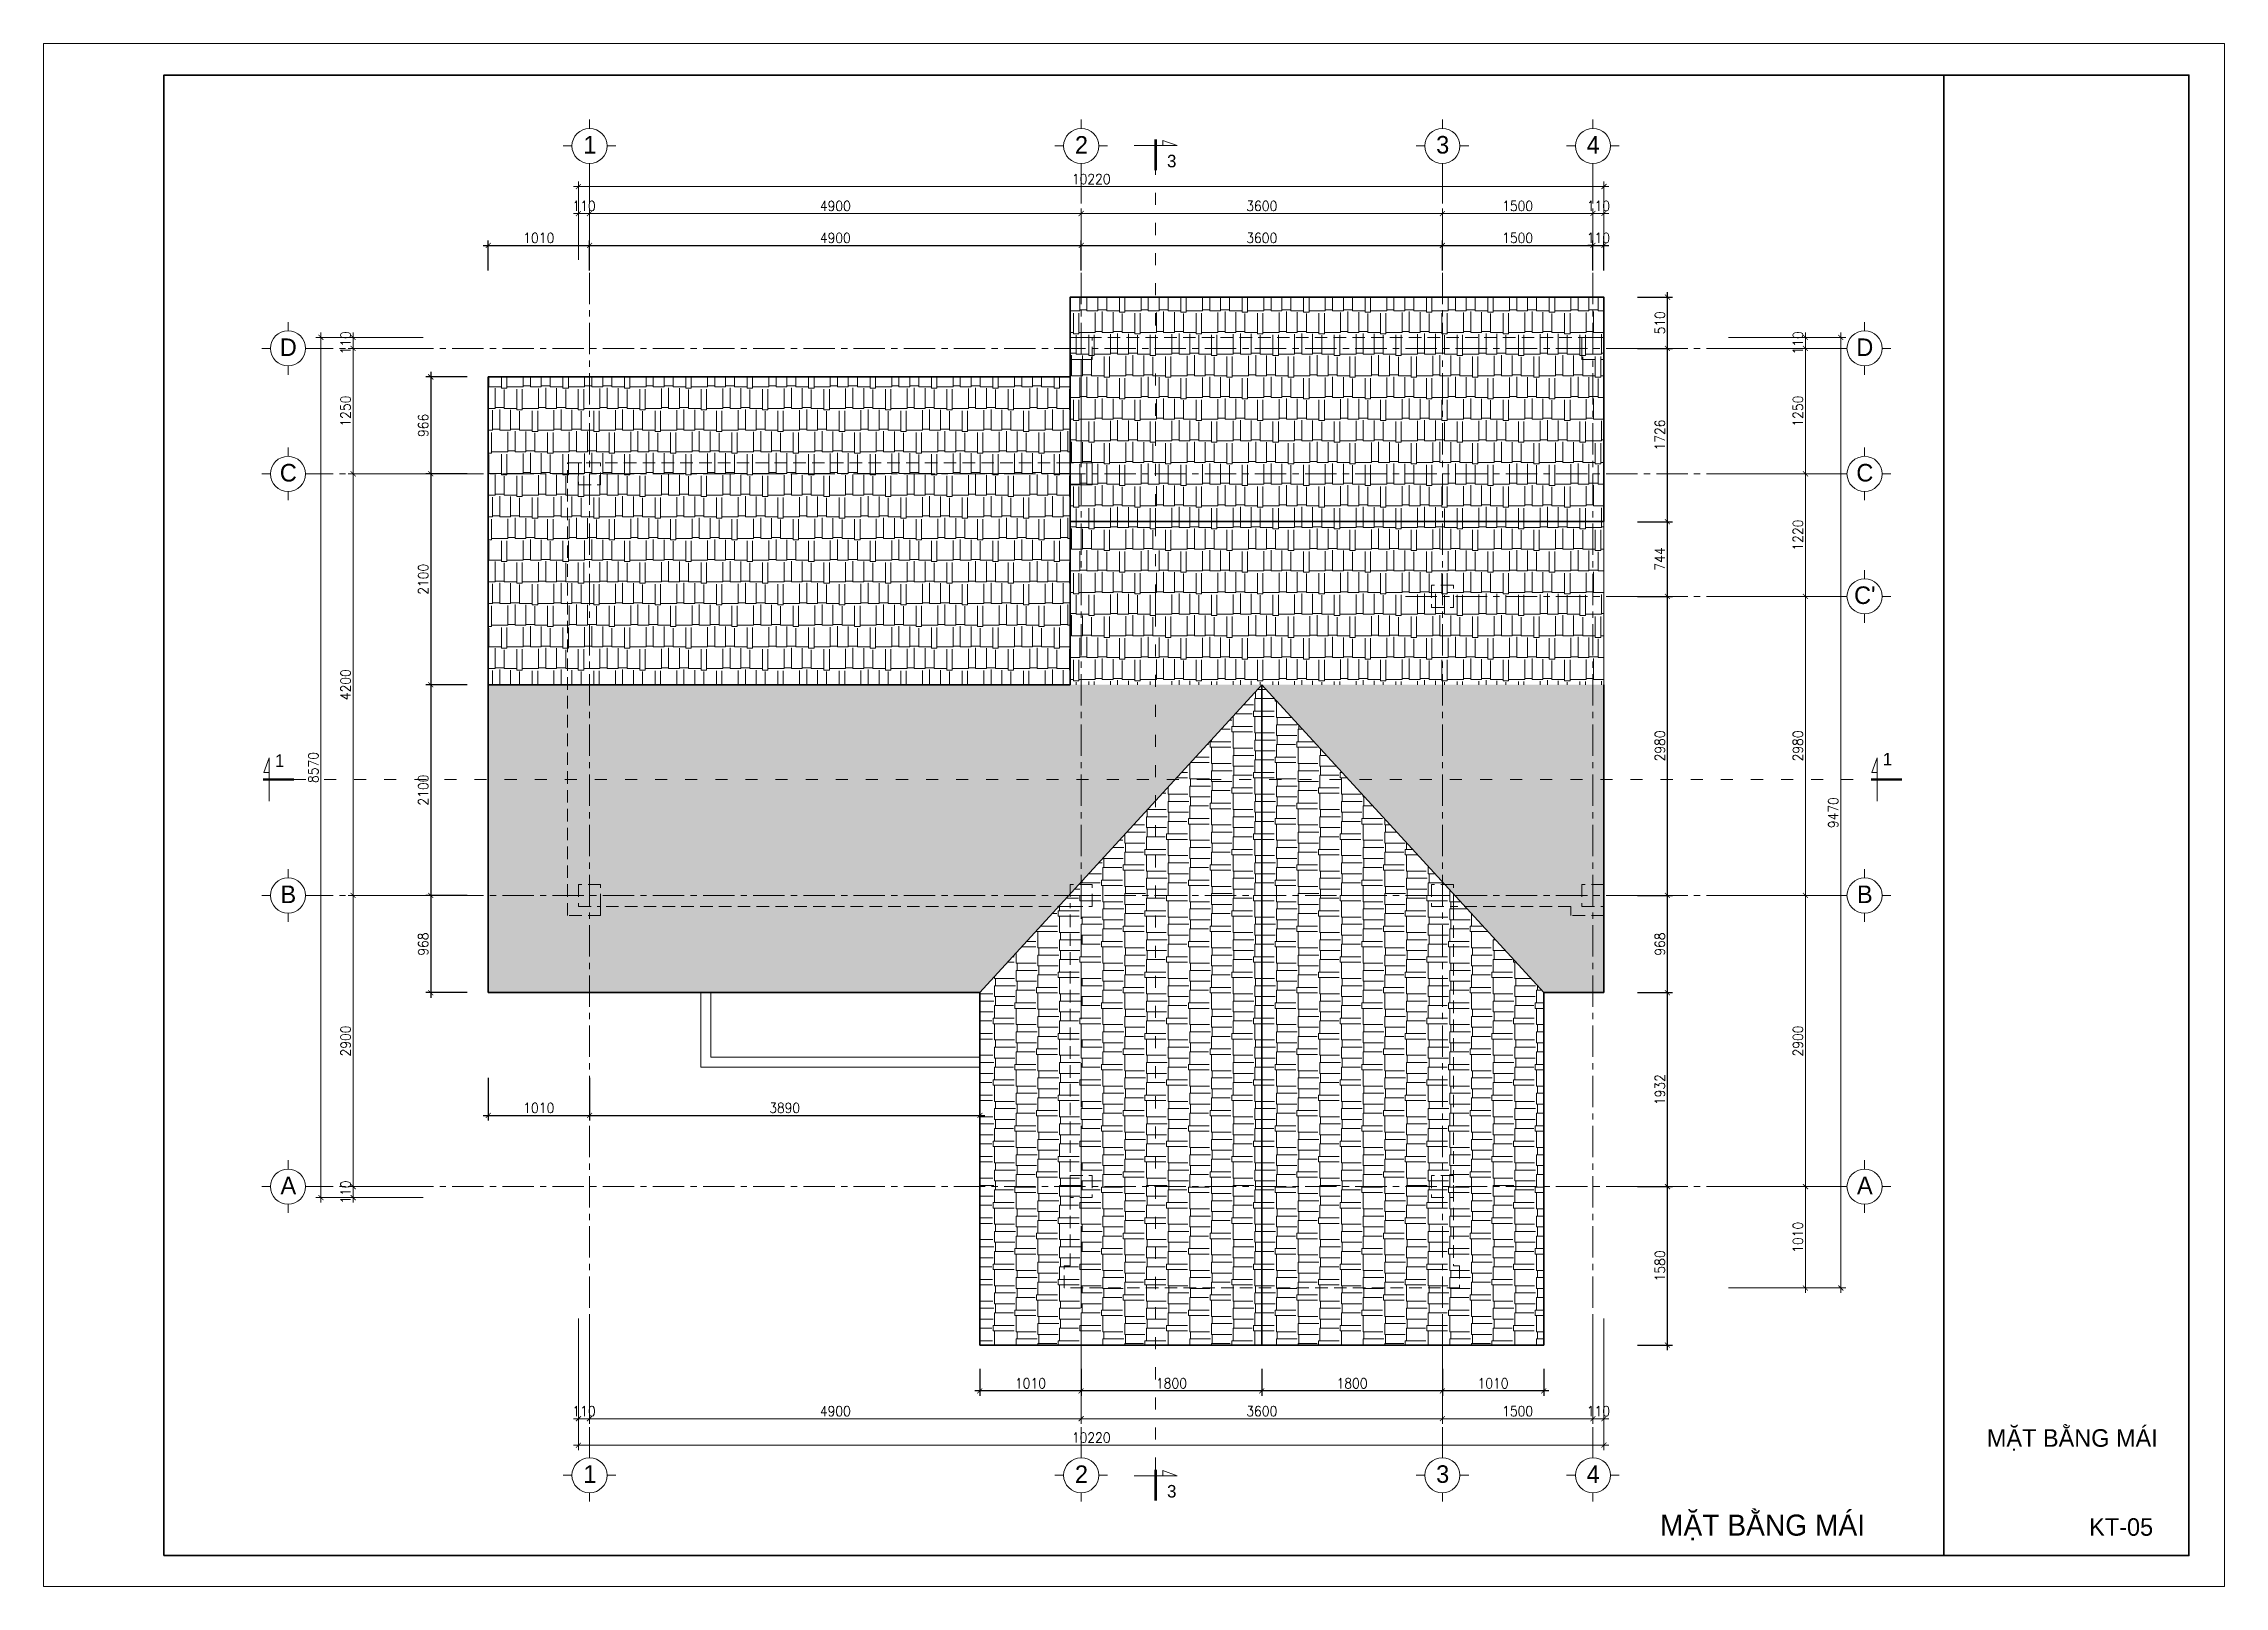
# Model space of a CAD drawing. Header units: millimetres. Extents: x -529782 to -142003, y -492574 to -273331.
# Drawn here: x -204898 to -183165, y -371894 to -356525 of the extents above; entities that cross this region are included whole.
import ezdxf
from ezdxf.enums import TextEntityAlignment as Align

# ---------------------------------------------------------------- set-up
doc = ezdxf.new("R2010")
doc.units = ezdxf.units.MM
doc.header["$LTSCALE"] = 500
doc.header["$MEASUREMENT"] = 0
doc.header["$PDMODE"] = 3
for name, pattern in [('ACAD_ISO03W100', [30, 12, -18]), ('CENTER', [2, 1.25, -0.25, 0.25, -0.25]), ('HIDDEN', [0.375, 0.25, -0.125])]:
    doc.linetypes.add(name, pattern=pattern)
doc.layers.get('0').update_dxf_attribs({"linetype": 'CONTINUOUS', "lineweight": 13})
doc.layers.get('Defpoints').update_dxf_attribs({"color": 255, "linetype": 'CONTINUOUS', "lineweight": 13})
for name, color, linetype, lineweight in [('1.cat 30', 30, 'CONTINUOUS', 35), ('2.thay 145', 145, 'CONTINUOUS', 18), ('3.manh 08', 8, 'CONTINUOUS', 9), ('4.dim 08', 8, 'CONTINUOUS', 13), ('7.tim 67', 67, 'CENTER', 9), ('9.text \xad white', 7, 'CONTINUOUS', 15), ('CA.khuat 75', 75, 'HIDDEN', 18), ('CA.manh 08', 8, 'CONTINUOUS', 9), ('CA.thay 145', 145, 'CONTINUOUS', 18)]:
    doc.layers.add(name, color=color, linetype=linetype, lineweight=lineweight)
doc.styles.add('CA.JSC1', font='')
doc.styles.get("Standard").update_dxf_attribs({"font": 'txt.shx', "width": 0.9})
doc.styles.add('VnAvantH', font='')
doc.styles.get('CA.JSC1').set_extended_font_data('.VnAvantH')
doc.styles.get('VnAvantH').set_extended_font_data('.VnAvantH')
doc.dimstyles.new('CA 50', dxfattribs={"dimscale": 0, "dimtxt": 100, "dimasz": 50, "dimexe": 50, "dimexo": 0, "dimgap": 25, "dimtad": 1, "dimdec": 0, "dimzin": 0, "dimdsep": 46, "dimtxsty": 'Standard', "dimblk": 'ARCHTICK', "dimcen": 0.09, "dimdle": 50, "dimclrd": 256, "dimclre": 256, "dimclrt": 7, "dimadec": 0, "dimazin": 0, "dimtfac": 1, "dimtdec": 0, "dimtix": 1, "dimtmove": 2, "dimatfit": 3, "dimldrblk": 'DOT', "dimfxl": 1, "dimtolj": 1, "dimtzin": 0, "dimarcsym": 0})
pattern_1 = [(270, (119723.36, -646359.5), (216, -459), [108, -90, 126, -54, 162, -72]), (270, (119732.36, -646467.5), (216, -459), [90, -342, 72, -108]), (270, (119709.86, -646683.5), (216, -459), [54, -558]), (360, (119723.36, -646359.5), (216, 153), [207, -657]), (360, (119723.36, -646467.5), (216, 153), [202.5, -661.5]), (360, (119723.36, -646557.5), (216, 153), [189, -675]), (360, (119709.86, -646683.5), (216, 153), [207, -657]), (360, (119709.86, -646737.5), (216, 153), [207, -657]), (360, (119723.36, -646899.5), (216, 153), [198, -666])]
pattern_2 = [(360, (107061.86, -633722), (459, 216), [108, -90, 126, -54, 162, -72]), (360, (107169.86, -633713), (459, 216), [90, -342, 72, -108]), (360, (107385.86, -633735.5), (459, 216), [54, -558]), (90, (107061.86, -633722), (-153, 216), [207, -657]), (90, (107169.86, -633722), (-153, 216), [202.5, -661.5]), (90, (107259.86, -633722), (-153, 216), [189, -675]), (90, (107385.86, -633735.5), (-153, 216), [207, -657]), (90, (107439.86, -633735.5), (-153, 216), [207, -657]), (90, (107601.86, -633722), (-153, 216), [198, -666])]

msp = doc.modelspace()

# ---------------------------------------------------------------- texts
at = {"layer": '9.text \xad white'}
for s, height, style, p in [('3', 125, 'VnAvantH', (-193702, -357756.9)), ('1', 125, 'VnAvantH', (-186568.2, -363714.9)), ('1', 125, 'VnAvantH', (-202592.7, -363729.7)), ('mÆt b»ng m¸i', 175, 'CA.JSC1', (-185531.9, -370503)), ('3', 125, 'VnAvantH', (-193702, -371008.5)), ('mÆt b»ng m¸i', 210, 'CA.JSC1', (-188789.3, -371388.4))]:
    msp.add_text(s, height=height, dxfattribs=dict(at, style=style)).set_placement(p)
at = {"layer": '9.text \xad white', "style": 'CA.JSC1'}
msp.add_text('kt-05', height=175, dxfattribs=at).set_placement((-184193.5, -371389.5), align=Align.CENTER)

# ---------------------------------------------------------------- blocks, each defined once
blk = doc.blocks.new('khung co loan')
at = {"layer": '1.cat 30'}
blk.add_lwpolyline([(1158, -14553), (1158, -303), (20658, -303), (20658, -14553)], close=True, dxfattribs=at)
blk.add_lwpolyline([(18298, -303), (18298, -14553)], dxfattribs=at)
at = {"layer": '3.manh 08'}
blk.add_lwpolyline([(0, -14850), (21000, -14850), (21000, 0), (0, 0)], close=True, dxfattribs=at)
blk = doc.blocks.new('A$C41BA5761')
at = {"layer": '2.thay 145'}
blk.add_lwpolyline([(840, 525, -3898660.642288), (840, 525, 0.000001), (840, 525, 0.000001)], format="xyb", dxfattribs=at)
at = {"layer": '3.manh 08'}
for p, q in [((525, 1050), (525, 875)), ((175, 525), (0, 525)), ((875, 525), (1050, 525)), ((525, 0), (525, 175))]:
    blk.add_line(p, q, dxfattribs=at)
blk.add_arc((525, 525), 350, 360, 359.9999, dxfattribs=at)
blk = doc.blocks.new('_ArchTick')
at = {"color": 1, "linetype": 'ByBlock', "const_width": 0.15}
blk.add_lwpolyline([(-0.5, -0.5), (0.5, 0.5)], dxfattribs=at)
blk = doc.blocks.new('*D628')
at = {"layer": '7.tim 67', "linetype": 'Continuous', "lineweight": -2, "transparency": 16777216}
for p, q in [((0, 2484), (-50, 2484)), ((0, 2022.5), (0, 2534)), ((0, 2484), (110, 2484)), ((110, 2022.5), (110, 2534)), ((110, 2484), (160, 2484))]:
    blk.add_line(p, q, dxfattribs=at)
at = {"layer": 'Defpoints', "color": 0, "linetype": 'Continuous', "transparency": 16777216}
for p in [(110, 2484), (0, 2022.5), (110, 2022.5)]:
    blk.add_point(p, dxfattribs=at)
at = {"layer": '7.tim 67', "linetype": 'Continuous', "lineweight": -2, "transparency": 16777216, "xscale": 50, "yscale": 50, "zscale": 50}
blk.add_blockref('_ArchTick', (0, 2484), dxfattribs=at)
at = {"layer": '7.tim 67', "linetype": 'Continuous', "lineweight": -2, "transparency": 16777216, "xscale": 50, "yscale": 50, "zscale": 50, "rotation": 180}
blk.add_blockref('_ArchTick', (110, 2484), dxfattribs=at)
at = {"layer": '7.tim 67', "color": 7, "linetype": 'Continuous', "transparency": 16777216, "insert": (55, 2559), "char_height": 100, "attachment_point": 5}
blk.add_mtext('\\A1;110', dxfattribs=at)
blk = doc.blocks.new('_DOT')
at = {"color": 1, "linetype": 'ByBlock'}
blk.add_line((-0.5, 0), (-1, 0), dxfattribs=at)
at = {"color": 1, "linetype": 'ByBlock', "const_width": 0.5}
blk.add_lwpolyline([(-0.25, 0, 1), (0.25, 0, 1)], format="xyb", close=True, dxfattribs=at)
blk = doc.blocks.new('*D629')
at = {"layer": '7.tim 67', "linetype": 'Continuous', "lineweight": -2, "transparency": 16777216}
for p, q in [((60, 2484), (5060, 2484)), ((110, 2022.5), (110, 2534)), ((5010, 2022.5), (5010, 2534))]:
    blk.add_line(p, q, dxfattribs=at)
at = {"layer": 'Defpoints', "color": 0, "linetype": 'Continuous', "transparency": 16777216}
for p in [(5010, 2484), (110, 2022.5), (5010, 2022.5)]:
    blk.add_point(p, dxfattribs=at)
at = {"layer": '7.tim 67', "linetype": 'Continuous', "lineweight": -2, "transparency": 16777216, "xscale": 50, "yscale": 50, "zscale": 50, "rotation": 180}
blk.add_blockref('_ArchTick', (110, 2484), dxfattribs=at)
at = {"layer": '7.tim 67', "linetype": 'Continuous', "lineweight": -2, "transparency": 16777216, "xscale": 50, "yscale": 50, "zscale": 50}
blk.add_blockref('_ArchTick', (5010, 2484), dxfattribs=at)
at = {"layer": '7.tim 67', "color": 7, "linetype": 'Continuous', "transparency": 16777216, "insert": (2560, 2559), "char_height": 100, "attachment_point": 5}
blk.add_mtext('\\A1;4900', dxfattribs=at)
blk = doc.blocks.new('*D630')
at = {"layer": '7.tim 67', "linetype": 'Continuous', "lineweight": -2, "transparency": 16777216}
for p, q in [((4960, 2484), (8660, 2484)), ((5010, 2022.5), (5010, 2534)), ((8610, 2022.5), (8610, 2534))]:
    blk.add_line(p, q, dxfattribs=at)
at = {"layer": 'Defpoints', "color": 0, "linetype": 'Continuous', "transparency": 16777216}
for p in [(8610, 2484), (5010, 2022.5), (8610, 2022.5)]:
    blk.add_point(p, dxfattribs=at)
at = {"layer": '7.tim 67', "linetype": 'Continuous', "lineweight": -2, "transparency": 16777216, "xscale": 50, "yscale": 50, "zscale": 50, "rotation": 180}
blk.add_blockref('_ArchTick', (5010, 2484), dxfattribs=at)
at = {"layer": '7.tim 67', "linetype": 'Continuous', "lineweight": -2, "transparency": 16777216, "xscale": 50, "yscale": 50, "zscale": 50}
blk.add_blockref('_ArchTick', (8610, 2484), dxfattribs=at)
at = {"layer": '7.tim 67', "color": 7, "linetype": 'Continuous', "transparency": 16777216, "insert": (6810, 2559), "char_height": 100, "attachment_point": 5}
blk.add_mtext('\\A1;3600', dxfattribs=at)
blk = doc.blocks.new('*D631')
at = {"layer": '7.tim 67', "linetype": 'Continuous', "lineweight": -2, "transparency": 16777216}
for p, q in [((8560, 2484), (10160, 2484)), ((8610, 2022.5), (8610, 2534)), ((10110, 2022.5), (10110, 2534))]:
    blk.add_line(p, q, dxfattribs=at)
at = {"layer": 'Defpoints', "color": 0, "linetype": 'Continuous', "transparency": 16777216}
for p in [(10110, 2484), (8610, 2022.5), (10110, 2022.5)]:
    blk.add_point(p, dxfattribs=at)
at = {"layer": '7.tim 67', "linetype": 'Continuous', "lineweight": -2, "transparency": 16777216, "xscale": 50, "yscale": 50, "zscale": 50, "rotation": 180}
blk.add_blockref('_ArchTick', (8610, 2484), dxfattribs=at)
at = {"layer": '7.tim 67', "linetype": 'Continuous', "lineweight": -2, "transparency": 16777216, "xscale": 50, "yscale": 50, "zscale": 50}
blk.add_blockref('_ArchTick', (10110, 2484), dxfattribs=at)
at = {"layer": '7.tim 67', "color": 7, "linetype": 'Continuous', "transparency": 16777216, "insert": (9360, 2559), "char_height": 100, "attachment_point": 5}
blk.add_mtext('\\A1;1500', dxfattribs=at)
blk = doc.blocks.new('*D632')
at = {"layer": '7.tim 67', "linetype": 'Continuous', "lineweight": -2, "transparency": 16777216}
for p, q in [((10110, 2484), (10060, 2484)), ((10110, 2022.5), (10110, 2534)), ((10110, 2484), (10220, 2484)), ((10220, 2022.5), (10220, 2534)), ((10220, 2484), (10270, 2484))]:
    blk.add_line(p, q, dxfattribs=at)
at = {"layer": 'Defpoints', "color": 0, "linetype": 'Continuous', "transparency": 16777216}
for p in [(10220, 2484), (10110, 2022.5), (10220, 2022.5)]:
    blk.add_point(p, dxfattribs=at)
at = {"layer": '7.tim 67', "linetype": 'Continuous', "lineweight": -2, "transparency": 16777216, "xscale": 50, "yscale": 50, "zscale": 50}
blk.add_blockref('_ArchTick', (10110, 2484), dxfattribs=at)
at = {"layer": '7.tim 67', "linetype": 'Continuous', "lineweight": -2, "transparency": 16777216, "xscale": 50, "yscale": 50, "zscale": 50, "rotation": 180}
blk.add_blockref('_ArchTick', (10220, 2484), dxfattribs=at)
at = {"layer": '7.tim 67', "color": 7, "linetype": 'Continuous', "transparency": 16777216, "insert": (10165, 2559), "char_height": 100, "attachment_point": 5}
blk.add_mtext('\\A1;110', dxfattribs=at)
blk = doc.blocks.new('*D633')
at = {"layer": '7.tim 67', "linetype": 'Continuous', "lineweight": -2, "transparency": 16777216}
for p, q in [((-50, 2752.5), (10270, 2752.5)), ((0, 2022.5), (0, 2802.5)), ((10220, 2022.5), (10220, 2802.5))]:
    blk.add_line(p, q, dxfattribs=at)
at = {"layer": 'Defpoints', "color": 0, "linetype": 'Continuous', "transparency": 16777216}
for p in [(10220, 2752.5), (0, 2022.5), (10220, 2022.5)]:
    blk.add_point(p, dxfattribs=at)
at = {"layer": '7.tim 67', "linetype": 'Continuous', "lineweight": -2, "transparency": 16777216, "xscale": 50, "yscale": 50, "zscale": 50, "rotation": 180}
blk.add_blockref('_ArchTick', (0, 2752.5), dxfattribs=at)
at = {"layer": '7.tim 67', "linetype": 'Continuous', "lineweight": -2, "transparency": 16777216, "xscale": 50, "yscale": 50, "zscale": 50}
blk.add_blockref('_ArchTick', (10220, 2752.5), dxfattribs=at)
at = {"layer": '7.tim 67', "color": 7, "linetype": 'Continuous', "transparency": 16777216, "insert": (5110, 2827.5), "char_height": 100, "attachment_point": 5}
blk.add_mtext('\\A1;10220', dxfattribs=at)
blk = doc.blocks.new('*D634')
at = {"layer": '7.tim 67', "linetype": 'Continuous', "lineweight": -2, "transparency": 16777216}
for p, q in [((-1548, 1250), (-2296, 1250)), ((-1548, 1140), (-2296, 1140)), ((-2246, 1250), (-2246, 1300)), ((-2246, 1250), (-2246, 1140)), ((-2246, 1140), (-2246, 1090))]:
    blk.add_line(p, q, dxfattribs=at)
at = {"layer": 'Defpoints', "color": 0, "linetype": 'Continuous', "transparency": 16777216}
for p in [(-2246, 1140), (-1548, 1250), (-1548, 1140)]:
    blk.add_point(p, dxfattribs=at)
at = {"layer": '7.tim 67', "linetype": 'Continuous', "lineweight": -2, "transparency": 16777216, "xscale": 50, "yscale": 50, "zscale": 50}
for p, rotation in [((-2246, 1250), 270), ((-2246, 1140), 90)]:
    blk.add_blockref('_ArchTick', p, dxfattribs=dict(at, rotation=rotation))
at = {"layer": '7.tim 67', "color": 7, "linetype": 'Continuous', "transparency": 16777216, "insert": (-2321, 1195), "char_height": 100, "attachment_point": 5, "rotation": 90}
blk.add_mtext('\\A1;110', dxfattribs=at)
blk = doc.blocks.new('*D635')
at = {"layer": '7.tim 67', "linetype": 'Continuous', "lineweight": -2, "transparency": 16777216}
for p, q in [((-1548, 1140), (-2296, 1140)), ((-2246, 1190), (-2246, -160)), ((-1548, -110), (-2296, -110))]:
    blk.add_line(p, q, dxfattribs=at)
at = {"layer": 'Defpoints', "color": 0, "linetype": 'Continuous', "transparency": 16777216}
for p in [(-1548, 1140), (-2246, -110), (-1548, -110)]:
    blk.add_point(p, dxfattribs=at)
at = {"layer": '7.tim 67', "linetype": 'Continuous', "lineweight": -2, "transparency": 16777216, "xscale": 50, "yscale": 50, "zscale": 50}
for p, rotation in [((-2246, 1140), 90), ((-2246, -110), 270)]:
    blk.add_blockref('_ArchTick', p, dxfattribs=dict(at, rotation=rotation))
at = {"layer": '7.tim 67', "color": 7, "linetype": 'Continuous', "transparency": 16777216, "insert": (-2321, 515), "char_height": 100, "attachment_point": 5, "rotation": 90}
blk.add_mtext('\\A1;1250', dxfattribs=at)
blk = doc.blocks.new('*D636')
at = {"layer": '7.tim 67', "linetype": 'Continuous', "lineweight": -2, "transparency": 16777216}
for p, q in [((-1548, -110), (-2296, -110)), ((-2246, -60), (-2246, -4360)), ((-1548, -4310), (-2296, -4310))]:
    blk.add_line(p, q, dxfattribs=at)
at = {"layer": 'Defpoints', "color": 0, "linetype": 'Continuous', "transparency": 16777216}
for p in [(-1548, -110), (-2246, -4310), (-1548, -4310)]:
    blk.add_point(p, dxfattribs=at)
at = {"layer": '7.tim 67', "linetype": 'Continuous', "lineweight": -2, "transparency": 16777216, "xscale": 50, "yscale": 50, "zscale": 50}
for p, rotation in [((-2246, -110), 90), ((-2246, -4310), 270)]:
    blk.add_blockref('_ArchTick', p, dxfattribs=dict(at, rotation=rotation))
at = {"layer": '7.tim 67', "color": 7, "linetype": 'Continuous', "transparency": 16777216, "insert": (-2321, -2210), "char_height": 100, "attachment_point": 5, "rotation": 90}
blk.add_mtext('\\A1;4200', dxfattribs=at)
blk = doc.blocks.new('*D637')
at = {"layer": '7.tim 67', "linetype": 'Continuous', "lineweight": -2, "transparency": 16777216}
for p, q in [((-1548, -4310), (-2296, -4310)), ((-2246, -4260), (-2246, -7260)), ((-1548, -7210), (-2296, -7210))]:
    blk.add_line(p, q, dxfattribs=at)
at = {"layer": 'Defpoints', "color": 0, "linetype": 'Continuous', "transparency": 16777216}
for p in [(-1548, -4310), (-2246, -7210), (-1548, -7210)]:
    blk.add_point(p, dxfattribs=at)
at = {"layer": '7.tim 67', "linetype": 'Continuous', "lineweight": -2, "transparency": 16777216, "xscale": 50, "yscale": 50, "zscale": 50}
for p, rotation in [((-2246, -4310), 90), ((-2246, -7210), 270)]:
    blk.add_blockref('_ArchTick', p, dxfattribs=dict(at, rotation=rotation))
at = {"layer": '7.tim 67', "color": 7, "linetype": 'Continuous', "transparency": 16777216, "insert": (-2321, -5760), "char_height": 100, "attachment_point": 5, "rotation": 90}
blk.add_mtext('\\A1;2900', dxfattribs=at)
blk = doc.blocks.new('*D638')
at = {"layer": '7.tim 67', "linetype": 'Continuous', "lineweight": -2, "transparency": 16777216}
for p, q in [((-2246, -7210), (-2246, -7160)), ((-1548, -7210), (-2296, -7210)), ((-1548, -7320), (-2296, -7320)), ((-2246, -7210), (-2246, -7320)), ((-2246, -7320), (-2246, -7370))]:
    blk.add_line(p, q, dxfattribs=at)
at = {"layer": 'Defpoints', "color": 0, "linetype": 'Continuous', "transparency": 16777216}
for p in [(-2246, -7320), (-1548, -7210), (-1548, -7320)]:
    blk.add_point(p, dxfattribs=at)
at = {"layer": '7.tim 67', "linetype": 'Continuous', "lineweight": -2, "transparency": 16777216, "xscale": 50, "yscale": 50, "zscale": 50}
for p, rotation in [((-2246, -7210), 270), ((-2246, -7320), 90)]:
    blk.add_blockref('_ArchTick', p, dxfattribs=dict(at, rotation=rotation))
at = {"layer": '7.tim 67', "color": 7, "linetype": 'Continuous', "transparency": 16777216, "insert": (-2321, -7265), "char_height": 100, "attachment_point": 5, "rotation": 90}
blk.add_mtext('\\A1;110', dxfattribs=at)
blk = doc.blocks.new('*D639')
at = {"layer": '7.tim 67', "linetype": 'Continuous', "lineweight": -2, "transparency": 16777216}
for p, q in [((-1548, 1250), (-2617, 1250)), ((-2567, -7370), (-2567, 1300)), ((-1548, -7320), (-2617, -7320))]:
    blk.add_line(p, q, dxfattribs=at)
at = {"layer": 'Defpoints', "color": 0, "linetype": 'Continuous', "transparency": 16777216}
for p in [(-2567, 1250), (-1548, 1250), (-1548, -7320)]:
    blk.add_point(p, dxfattribs=at)
at = {"layer": '7.tim 67', "linetype": 'Continuous', "lineweight": -2, "transparency": 16777216, "xscale": 50, "yscale": 50, "zscale": 50}
for p, rotation in [((-2567, 1250), 90), ((-2567, -7320), 270)]:
    blk.add_blockref('_ArchTick', p, dxfattribs=dict(at, rotation=rotation))
at = {"layer": '7.tim 67', "color": 7, "linetype": 'Continuous', "transparency": 16777216, "insert": (-2642, -3035), "char_height": 100, "attachment_point": 5, "rotation": 90}
blk.add_mtext('\\A1;8570', dxfattribs=at)
blk = doc.blocks.new('*D640')
at = {"layer": '7.tim 67', "linetype": 'Continuous', "lineweight": -2, "transparency": 16777216}
for p, q in [((0, -8525.5), (0, -9572)), ((110, -8525.5), (110, -9572)), ((0, -9522), (-50, -9522)), ((0, -9522), (110, -9522)), ((110, -9522), (160, -9522))]:
    blk.add_line(p, q, dxfattribs=at)
at = {"layer": 'Defpoints', "color": 0, "linetype": 'Continuous', "transparency": 16777216}
for p in [(0, -8525.5), (110, -8525.5), (110, -9522)]:
    blk.add_point(p, dxfattribs=at)
at = {"layer": '7.tim 67', "linetype": 'Continuous', "lineweight": -2, "transparency": 16777216, "xscale": 50, "yscale": 50, "zscale": 50}
blk.add_blockref('_ArchTick', (0, -9522), dxfattribs=at)
at = {"layer": '7.tim 67', "linetype": 'Continuous', "lineweight": -2, "transparency": 16777216, "xscale": 50, "yscale": 50, "zscale": 50, "rotation": 180}
blk.add_blockref('_ArchTick', (110, -9522), dxfattribs=at)
at = {"layer": '7.tim 67', "color": 7, "linetype": 'Continuous', "transparency": 16777216, "insert": (55, -9447), "char_height": 100, "attachment_point": 5}
blk.add_mtext('\\A1;110', dxfattribs=at)
blk = doc.blocks.new('*D641')
at = {"layer": '7.tim 67', "linetype": 'Continuous', "lineweight": -2, "transparency": 16777216}
for p, q in [((110, -8525.5), (110, -9572)), ((5010, -8525.5), (5010, -9572)), ((60, -9522), (5060, -9522))]:
    blk.add_line(p, q, dxfattribs=at)
at = {"layer": 'Defpoints', "color": 0, "linetype": 'Continuous', "transparency": 16777216}
for p in [(110, -8525.5), (5010, -8525.5), (5010, -9522)]:
    blk.add_point(p, dxfattribs=at)
at = {"layer": '7.tim 67', "linetype": 'Continuous', "lineweight": -2, "transparency": 16777216, "xscale": 50, "yscale": 50, "zscale": 50, "rotation": 180}
blk.add_blockref('_ArchTick', (110, -9522), dxfattribs=at)
at = {"layer": '7.tim 67', "linetype": 'Continuous', "lineweight": -2, "transparency": 16777216, "xscale": 50, "yscale": 50, "zscale": 50}
blk.add_blockref('_ArchTick', (5010, -9522), dxfattribs=at)
at = {"layer": '7.tim 67', "color": 7, "linetype": 'Continuous', "transparency": 16777216, "insert": (2560, -9447), "char_height": 100, "attachment_point": 5}
blk.add_mtext('\\A1;4900', dxfattribs=at)
blk = doc.blocks.new('*D642')
at = {"layer": '7.tim 67', "linetype": 'Continuous', "lineweight": -2, "transparency": 16777216}
for p, q in [((5010, -8525.5), (5010, -9572)), ((8610, -8525.5), (8610, -9572)), ((4960, -9522), (8660, -9522))]:
    blk.add_line(p, q, dxfattribs=at)
at = {"layer": 'Defpoints', "color": 0, "linetype": 'Continuous', "transparency": 16777216}
for p in [(5010, -8525.5), (8610, -8525.5), (8610, -9522)]:
    blk.add_point(p, dxfattribs=at)
at = {"layer": '7.tim 67', "linetype": 'Continuous', "lineweight": -2, "transparency": 16777216, "xscale": 50, "yscale": 50, "zscale": 50, "rotation": 180}
blk.add_blockref('_ArchTick', (5010, -9522), dxfattribs=at)
at = {"layer": '7.tim 67', "linetype": 'Continuous', "lineweight": -2, "transparency": 16777216, "xscale": 50, "yscale": 50, "zscale": 50}
blk.add_blockref('_ArchTick', (8610, -9522), dxfattribs=at)
at = {"layer": '7.tim 67', "color": 7, "linetype": 'Continuous', "transparency": 16777216, "insert": (6810, -9447), "char_height": 100, "attachment_point": 5}
blk.add_mtext('\\A1;3600', dxfattribs=at)
blk = doc.blocks.new('*D643')
at = {"layer": '7.tim 67', "linetype": 'Continuous', "lineweight": -2, "transparency": 16777216}
for p, q in [((8610, -8525.5), (8610, -9572)), ((10110, -8525.5), (10110, -9572)), ((8560, -9522), (10160, -9522))]:
    blk.add_line(p, q, dxfattribs=at)
at = {"layer": 'Defpoints', "color": 0, "linetype": 'Continuous', "transparency": 16777216}
for p in [(8610, -8525.5), (10110, -8525.5), (10110, -9522)]:
    blk.add_point(p, dxfattribs=at)
at = {"layer": '7.tim 67', "linetype": 'Continuous', "lineweight": -2, "transparency": 16777216, "xscale": 50, "yscale": 50, "zscale": 50, "rotation": 180}
blk.add_blockref('_ArchTick', (8610, -9522), dxfattribs=at)
at = {"layer": '7.tim 67', "linetype": 'Continuous', "lineweight": -2, "transparency": 16777216, "xscale": 50, "yscale": 50, "zscale": 50}
blk.add_blockref('_ArchTick', (10110, -9522), dxfattribs=at)
at = {"layer": '7.tim 67', "color": 7, "linetype": 'Continuous', "transparency": 16777216, "insert": (9360, -9447), "char_height": 100, "attachment_point": 5}
blk.add_mtext('\\A1;1500', dxfattribs=at)
blk = doc.blocks.new('*D644')
at = {"layer": '7.tim 67', "linetype": 'Continuous', "lineweight": -2, "transparency": 16777216}
for p, q in [((10110, -8525.5), (10110, -9572)), ((10220, -8525.5), (10220, -9572)), ((10110, -9522), (10060, -9522)), ((10110, -9522), (10220, -9522)), ((10220, -9522), (10270, -9522))]:
    blk.add_line(p, q, dxfattribs=at)
at = {"layer": 'Defpoints', "color": 0, "linetype": 'Continuous', "transparency": 16777216}
for p in [(10110, -8525.5), (10220, -8525.5), (10220, -9522)]:
    blk.add_point(p, dxfattribs=at)
at = {"layer": '7.tim 67', "linetype": 'Continuous', "lineweight": -2, "transparency": 16777216, "xscale": 50, "yscale": 50, "zscale": 50}
blk.add_blockref('_ArchTick', (10110, -9522), dxfattribs=at)
at = {"layer": '7.tim 67', "linetype": 'Continuous', "lineweight": -2, "transparency": 16777216, "xscale": 50, "yscale": 50, "zscale": 50, "rotation": 180}
blk.add_blockref('_ArchTick', (10220, -9522), dxfattribs=at)
at = {"layer": '7.tim 67', "color": 7, "linetype": 'Continuous', "transparency": 16777216, "insert": (10165, -9447), "char_height": 100, "attachment_point": 5}
blk.add_mtext('\\A1;110', dxfattribs=at)
blk = doc.blocks.new('*D645')
at = {"layer": '7.tim 67', "linetype": 'Continuous', "lineweight": -2, "transparency": 16777216}
for p, q in [((0, -8525.5), (0, -9836)), ((10220, -8525.5), (10220, -9836)), ((-50, -9786), (10270, -9786))]:
    blk.add_line(p, q, dxfattribs=at)
at = {"layer": 'Defpoints', "color": 0, "linetype": 'Continuous', "transparency": 16777216}
for p in [(0, -8525.5), (10220, -8525.5), (10220, -9786)]:
    blk.add_point(p, dxfattribs=at)
at = {"layer": '7.tim 67', "linetype": 'Continuous', "lineweight": -2, "transparency": 16777216, "xscale": 50, "yscale": 50, "zscale": 50, "rotation": 180}
blk.add_blockref('_ArchTick', (0, -9786), dxfattribs=at)
at = {"layer": '7.tim 67', "linetype": 'Continuous', "lineweight": -2, "transparency": 16777216, "xscale": 50, "yscale": 50, "zscale": 50}
blk.add_blockref('_ArchTick', (10220, -9786), dxfattribs=at)
at = {"layer": '7.tim 67', "color": 7, "linetype": 'Continuous', "transparency": 16777216, "insert": (5110, -9711), "char_height": 100, "attachment_point": 5}
blk.add_mtext('\\A1;10220', dxfattribs=at)
blk = doc.blocks.new('*D646')
at = {"layer": '7.tim 67', "linetype": 'Continuous', "lineweight": -2, "transparency": 16777216}
for p, q in [((11460.5, 1250), (12278, 1250)), ((11460.5, 1140), (12278, 1140)), ((12228, 1250), (12228, 1300)), ((12228, 1250), (12228, 1140)), ((12228, 1140), (12228, 1090))]:
    blk.add_line(p, q, dxfattribs=at)
at = {"layer": 'Defpoints', "color": 0, "linetype": 'Continuous', "transparency": 16777216}
for p in [(11460.5, 1250), (11460.5, 1140), (12228, 1140)]:
    blk.add_point(p, dxfattribs=at)
at = {"layer": '7.tim 67', "linetype": 'Continuous', "lineweight": -2, "transparency": 16777216, "xscale": 50, "yscale": 50, "zscale": 50}
for p, rotation in [((12228, 1250), 270), ((12228, 1140), 90)]:
    blk.add_blockref('_ArchTick', p, dxfattribs=dict(at, rotation=rotation))
at = {"layer": '7.tim 67', "color": 7, "linetype": 'Continuous', "transparency": 16777216, "insert": (12153, 1195), "char_height": 100, "attachment_point": 5, "rotation": 90}
blk.add_mtext('\\A1;110', dxfattribs=at)
blk = doc.blocks.new('*D647')
at = {"layer": '7.tim 67', "linetype": 'Continuous', "lineweight": -2, "transparency": 16777216}
for p, q in [((11460.5, 1140), (12278, 1140)), ((12228, 1190), (12228, -160)), ((11460.5, -110), (12278, -110))]:
    blk.add_line(p, q, dxfattribs=at)
at = {"layer": 'Defpoints', "color": 0, "linetype": 'Continuous', "transparency": 16777216}
for p in [(11460.5, 1140), (11460.5, -110), (12228, -110)]:
    blk.add_point(p, dxfattribs=at)
at = {"layer": '7.tim 67', "linetype": 'Continuous', "lineweight": -2, "transparency": 16777216, "xscale": 50, "yscale": 50, "zscale": 50}
for p, rotation in [((12228, 1140), 90), ((12228, -110), 270)]:
    blk.add_blockref('_ArchTick', p, dxfattribs=dict(at, rotation=rotation))
at = {"layer": '7.tim 67', "color": 7, "linetype": 'Continuous', "transparency": 16777216, "insert": (12153, 515), "char_height": 100, "attachment_point": 5, "rotation": 90}
blk.add_mtext('\\A1;1250', dxfattribs=at)
blk = doc.blocks.new('*D648')
at = {"layer": '7.tim 67', "linetype": 'Continuous', "lineweight": -2, "transparency": 16777216}
for p, q in [((11460.5, -110), (12278, -110)), ((12228, -60), (12228, -1380)), ((11460.5, -1330), (12278, -1330))]:
    blk.add_line(p, q, dxfattribs=at)
at = {"layer": 'Defpoints', "color": 0, "linetype": 'Continuous', "transparency": 16777216}
for p in [(11460.5, -110), (11460.5, -1330), (12228, -1330)]:
    blk.add_point(p, dxfattribs=at)
at = {"layer": '7.tim 67', "linetype": 'Continuous', "lineweight": -2, "transparency": 16777216, "xscale": 50, "yscale": 50, "zscale": 50}
for p, rotation in [((12228, -110), 90), ((12228, -1330), 270)]:
    blk.add_blockref('_ArchTick', p, dxfattribs=dict(at, rotation=rotation))
at = {"layer": '7.tim 67', "color": 7, "linetype": 'Continuous', "transparency": 16777216, "insert": (12153, -720), "char_height": 100, "attachment_point": 5, "rotation": 90}
blk.add_mtext('\\A1;1220', dxfattribs=at)
blk = doc.blocks.new('*D649')
at = {"layer": '7.tim 67', "linetype": 'Continuous', "lineweight": -2, "transparency": 16777216}
for p, q in [((12228, -1280), (12228, -4360)), ((11460.5, -1330), (12278, -1330)), ((11460.5, -4310), (12278, -4310))]:
    blk.add_line(p, q, dxfattribs=at)
at = {"layer": 'Defpoints', "color": 0, "linetype": 'Continuous', "transparency": 16777216}
for p in [(11460.5, -1330), (11460.5, -4310), (12228, -4310)]:
    blk.add_point(p, dxfattribs=at)
at = {"layer": '7.tim 67', "linetype": 'Continuous', "lineweight": -2, "transparency": 16777216, "xscale": 50, "yscale": 50, "zscale": 50}
for p, rotation in [((12228, -1330), 90), ((12228, -4310), 270)]:
    blk.add_blockref('_ArchTick', p, dxfattribs=dict(at, rotation=rotation))
at = {"layer": '7.tim 67', "color": 7, "linetype": 'Continuous', "transparency": 16777216, "insert": (12153, -2820), "char_height": 100, "attachment_point": 5, "rotation": 90}
blk.add_mtext('\\A1;2980', dxfattribs=at)
blk = doc.blocks.new('*D650')
at = {"layer": '7.tim 67', "linetype": 'Continuous', "lineweight": -2, "transparency": 16777216}
for p, q in [((11460.5, -4310), (12278, -4310)), ((12228, -4260), (12228, -7260)), ((11460.5, -7210), (12278, -7210))]:
    blk.add_line(p, q, dxfattribs=at)
at = {"layer": 'Defpoints', "color": 0, "linetype": 'Continuous', "transparency": 16777216}
for p in [(11460.5, -4310), (11460.5, -7210), (12228, -7210)]:
    blk.add_point(p, dxfattribs=at)
at = {"layer": '7.tim 67', "linetype": 'Continuous', "lineweight": -2, "transparency": 16777216, "xscale": 50, "yscale": 50, "zscale": 50}
for p, rotation in [((12228, -4310), 90), ((12228, -7210), 270)]:
    blk.add_blockref('_ArchTick', p, dxfattribs=dict(at, rotation=rotation))
at = {"layer": '7.tim 67', "color": 7, "linetype": 'Continuous', "transparency": 16777216, "insert": (12153, -5760), "char_height": 100, "attachment_point": 5, "rotation": 90}
blk.add_mtext('\\A1;2900', dxfattribs=at)
blk = doc.blocks.new('*D651')
at = {"layer": '7.tim 67', "linetype": 'Continuous', "lineweight": -2, "transparency": 16777216}
for p, q in [((12228, -7160), (12228, -8270)), ((11460.5, -7210), (12278, -7210)), ((11460.5, -8220), (12278, -8220))]:
    blk.add_line(p, q, dxfattribs=at)
at = {"layer": 'Defpoints', "color": 0, "linetype": 'Continuous', "transparency": 16777216}
for p in [(11460.5, -7210), (11460.5, -8220), (12228, -8220)]:
    blk.add_point(p, dxfattribs=at)
at = {"layer": '7.tim 67', "linetype": 'Continuous', "lineweight": -2, "transparency": 16777216, "xscale": 50, "yscale": 50, "zscale": 50}
for p, rotation in [((12228, -7210), 90), ((12228, -8220), 270)]:
    blk.add_blockref('_ArchTick', p, dxfattribs=dict(at, rotation=rotation))
at = {"layer": '7.tim 67', "color": 7, "linetype": 'Continuous', "transparency": 16777216, "insert": (12153, -7715), "char_height": 100, "attachment_point": 5, "rotation": 90}
blk.add_mtext('\\A1;1010', dxfattribs=at)
blk = doc.blocks.new('*D652')
at = {"layer": '7.tim 67', "linetype": 'Continuous', "lineweight": -2, "transparency": 16777216}
for p, q in [((11460.5, 1250), (12630.5, 1250)), ((12580.5, 1300), (12580.5, -8270)), ((11460.5, -8220), (12630.5, -8220))]:
    blk.add_line(p, q, dxfattribs=at)
at = {"layer": 'Defpoints', "color": 0, "linetype": 'Continuous', "transparency": 16777216}
for p in [(11460.5, 1250), (11460.5, -8220), (12580.5, -8220)]:
    blk.add_point(p, dxfattribs=at)
at = {"layer": '7.tim 67', "linetype": 'Continuous', "lineweight": -2, "transparency": 16777216, "xscale": 50, "yscale": 50, "zscale": 50}
for p, rotation in [((12580.5, 1250), 90), ((12580.5, -8220), 270)]:
    blk.add_blockref('_ArchTick', p, dxfattribs=dict(at, rotation=rotation))
at = {"layer": '7.tim 67', "color": 7, "linetype": 'Continuous', "transparency": 16777216, "insert": (12505.5, -3485), "char_height": 100, "attachment_point": 5, "rotation": 90}
blk.add_mtext('\\A1;9470', dxfattribs=at)
blk = doc.blocks.new('*D548')
at = {"layer": '4.dim 08', "lineweight": -2, "transparency": 16777216}
for p, q in [((-189013, -367911), (-188665, -367911)), ((-188715, -369541), (-188715, -367861)), ((-189013, -369491), (-188665, -369491))]:
    blk.add_line(p, q, dxfattribs=at)
at = {"layer": 'Defpoints', "color": 0, "transparency": 16777216}
for p in [(-189013, -367911), (-188715, -367911), (-189013, -369491)]:
    blk.add_point(p, dxfattribs=at)
at = {"layer": '4.dim 08', "lineweight": -2, "transparency": 16777216, "xscale": 50, "yscale": 50, "zscale": 50}
for p, rotation in [((-188715, -367911), 90), ((-188715, -369491), 270)]:
    blk.add_blockref('_ArchTick', p, dxfattribs=dict(at, rotation=rotation))
at = {"layer": '4.dim 08', "color": 7, "transparency": 16777216, "insert": (-188790, -368701), "char_height": 100, "attachment_point": 5, "rotation": 90}
blk.add_mtext('\\A1;1580', dxfattribs=at)
blk = doc.blocks.new('*D549')
at = {"layer": '4.dim 08', "lineweight": -2, "transparency": 16777216}
for p, q in [((-189013, -365979), (-188665, -365979)), ((-188715, -367961), (-188715, -365929)), ((-189013, -367911), (-188665, -367911))]:
    blk.add_line(p, q, dxfattribs=at)
at = {"layer": 'Defpoints', "color": 0, "transparency": 16777216}
for p in [(-189013, -365979), (-188715, -365979), (-189013, -367911)]:
    blk.add_point(p, dxfattribs=at)
at = {"layer": '4.dim 08', "lineweight": -2, "transparency": 16777216, "xscale": 50, "yscale": 50, "zscale": 50}
for p, rotation in [((-188715, -365979), 90), ((-188715, -367911), 270)]:
    blk.add_blockref('_ArchTick', p, dxfattribs=dict(at, rotation=rotation))
at = {"layer": '4.dim 08', "color": 7, "transparency": 16777216, "insert": (-188790, -366945), "char_height": 100, "attachment_point": 5, "rotation": 90}
blk.add_mtext('\\A1;1932', dxfattribs=at)
blk = doc.blocks.new('*D550')
at = {"layer": '4.dim 08', "lineweight": -2, "transparency": 16777216}
for p, q in [((-189013, -365011), (-188665, -365011)), ((-188715, -366029), (-188715, -364961)), ((-189013, -365979), (-188665, -365979))]:
    blk.add_line(p, q, dxfattribs=at)
at = {"layer": 'Defpoints', "color": 0, "transparency": 16777216}
for p in [(-189013, -365011), (-188715, -365011), (-189013, -365979)]:
    blk.add_point(p, dxfattribs=at)
at = {"layer": '4.dim 08', "lineweight": -2, "transparency": 16777216, "xscale": 50, "yscale": 50, "zscale": 50}
for p, rotation in [((-188715, -365011), 90), ((-188715, -365979), 270)]:
    blk.add_blockref('_ArchTick', p, dxfattribs=dict(at, rotation=rotation))
at = {"layer": '4.dim 08', "color": 7, "transparency": 16777216, "insert": (-188790, -365495), "char_height": 100, "attachment_point": 5, "rotation": 90}
blk.add_mtext('\\A1;968', dxfattribs=at)
blk = doc.blocks.new('*D551')
at = {"layer": '4.dim 08', "lineweight": -2, "transparency": 16777216}
for p, q in [((-189013, -362031), (-188665, -362031)), ((-188715, -365061), (-188715, -361981)), ((-189013, -365011), (-188665, -365011))]:
    blk.add_line(p, q, dxfattribs=at)
at = {"layer": 'Defpoints', "color": 0, "transparency": 16777216}
for p in [(-189013, -362031), (-188715, -362031), (-189013, -365011)]:
    blk.add_point(p, dxfattribs=at)
at = {"layer": '4.dim 08', "lineweight": -2, "transparency": 16777216, "xscale": 50, "yscale": 50, "zscale": 50}
for p, rotation in [((-188715, -362031), 90), ((-188715, -365011), 270)]:
    blk.add_blockref('_ArchTick', p, dxfattribs=dict(at, rotation=rotation))
at = {"layer": '4.dim 08', "color": 7, "transparency": 16777216, "insert": (-188790, -363521), "char_height": 100, "attachment_point": 5, "rotation": 90}
blk.add_mtext('\\A1;2980', dxfattribs=at)
blk = doc.blocks.new('*D552')
at = {"layer": '4.dim 08', "lineweight": -2, "transparency": 16777216}
for p, q in [((-189013, -361287), (-188665, -361287)), ((-188715, -362081), (-188715, -361237)), ((-189013, -362031), (-188665, -362031))]:
    blk.add_line(p, q, dxfattribs=at)
at = {"layer": 'Defpoints', "color": 0, "transparency": 16777216}
for p in [(-189013, -361287), (-188715, -361287), (-189013, -362031)]:
    blk.add_point(p, dxfattribs=at)
at = {"layer": '4.dim 08', "lineweight": -2, "transparency": 16777216, "xscale": 50, "yscale": 50, "zscale": 50}
for p, rotation in [((-188715, -361287), 90), ((-188715, -362031), 270)]:
    blk.add_blockref('_ArchTick', p, dxfattribs=dict(at, rotation=rotation))
at = {"layer": '4.dim 08', "color": 7, "transparency": 16777216, "insert": (-188790, -361659), "char_height": 100, "attachment_point": 5, "rotation": 90}
blk.add_mtext('\\A1;744', dxfattribs=at)
blk = doc.blocks.new('*D553')
at = {"layer": '4.dim 08', "lineweight": -2, "transparency": 16777216}
for p, q in [((-189013, -359561), (-188665, -359561)), ((-188715, -361337), (-188715, -359511)), ((-189013, -361287), (-188665, -361287))]:
    blk.add_line(p, q, dxfattribs=at)
at = {"layer": 'Defpoints', "color": 0, "transparency": 16777216}
for p in [(-189013, -359561), (-188715, -359561), (-189013, -361287)]:
    blk.add_point(p, dxfattribs=at)
at = {"layer": '4.dim 08', "lineweight": -2, "transparency": 16777216, "xscale": 50, "yscale": 50, "zscale": 50}
for p, rotation in [((-188715, -359561), 90), ((-188715, -361287), 270)]:
    blk.add_blockref('_ArchTick', p, dxfattribs=dict(at, rotation=rotation))
at = {"layer": '4.dim 08', "color": 7, "transparency": 16777216, "insert": (-188790, -360424), "char_height": 100, "attachment_point": 5, "rotation": 90}
blk.add_mtext('\\A1;1726', dxfattribs=at)
blk = doc.blocks.new('*D554')
at = {"layer": '4.dim 08', "lineweight": -2, "transparency": 16777216}
for p, q in [((-188715, -359611), (-188715, -359001)), ((-189013, -359051), (-188665, -359051)), ((-189013, -359561), (-188665, -359561))]:
    blk.add_line(p, q, dxfattribs=at)
at = {"layer": 'Defpoints', "color": 0, "transparency": 16777216}
for p in [(-189013, -359051), (-188715, -359051), (-189013, -359561)]:
    blk.add_point(p, dxfattribs=at)
at = {"layer": '4.dim 08', "lineweight": -2, "transparency": 16777216, "xscale": 50, "yscale": 50, "zscale": 50}
for p, rotation in [((-188715, -359051), 90), ((-188715, -359561), 270)]:
    blk.add_blockref('_ArchTick', p, dxfattribs=dict(at, rotation=rotation))
at = {"layer": '4.dim 08', "color": 7, "transparency": 16777216, "insert": (-188790, -359306), "char_height": 100, "attachment_point": 5, "rotation": 90}
blk.add_mtext('\\A1;510', dxfattribs=at)
blk = doc.blocks.new('*D555')
at = {"layer": '4.dim 08', "lineweight": -2, "transparency": 16777216}
for p, q in [((-200518, -358535), (-199408, -358535)), ((-200468, -358786), (-200468, -358485)), ((-199458, -358786), (-199458, -358485))]:
    blk.add_line(p, q, dxfattribs=at)
at = {"layer": 'Defpoints', "color": 0, "transparency": 16777216}
for p in [(-199458, -358535), (-200468, -358786), (-199458, -358786)]:
    blk.add_point(p, dxfattribs=at)
at = {"layer": '4.dim 08', "lineweight": -2, "transparency": 16777216, "xscale": 50, "yscale": 50, "zscale": 50, "rotation": 180}
blk.add_blockref('_ArchTick', (-200468, -358535), dxfattribs=at)
at = {"layer": '4.dim 08', "lineweight": -2, "transparency": 16777216, "xscale": 50, "yscale": 50, "zscale": 50}
blk.add_blockref('_ArchTick', (-199458, -358535), dxfattribs=at)
at = {"layer": '4.dim 08', "color": 7, "transparency": 16777216, "insert": (-199963, -358460), "char_height": 100, "attachment_point": 5}
blk.add_mtext('\\A1;1010', dxfattribs=at)
blk = doc.blocks.new('*D556')
at = {"layer": '4.dim 08', "lineweight": -2, "transparency": 16777216}
for p, q in [((-199508, -358535), (-194508, -358535)), ((-199458, -358786), (-199458, -358485)), ((-194558, -358786), (-194558, -358485))]:
    blk.add_line(p, q, dxfattribs=at)
at = {"layer": 'Defpoints', "color": 0, "transparency": 16777216}
for p in [(-194558, -358535), (-199458, -358786), (-194558, -358786)]:
    blk.add_point(p, dxfattribs=at)
at = {"layer": '4.dim 08', "lineweight": -2, "transparency": 16777216, "xscale": 50, "yscale": 50, "zscale": 50, "rotation": 180}
blk.add_blockref('_ArchTick', (-199458, -358535), dxfattribs=at)
at = {"layer": '4.dim 08', "lineweight": -2, "transparency": 16777216, "xscale": 50, "yscale": 50, "zscale": 50}
blk.add_blockref('_ArchTick', (-194558, -358535), dxfattribs=at)
at = {"layer": '4.dim 08', "color": 7, "transparency": 16777216, "insert": (-197008, -358460), "char_height": 100, "attachment_point": 5}
blk.add_mtext('\\A1;4900', dxfattribs=at)
blk = doc.blocks.new('*D557')
at = {"layer": '4.dim 08', "lineweight": -2, "transparency": 16777216}
for p, q in [((-194608, -358535), (-190908, -358535)), ((-194558, -358786), (-194558, -358485)), ((-190958, -358786), (-190958, -358485))]:
    blk.add_line(p, q, dxfattribs=at)
at = {"layer": 'Defpoints', "color": 0, "transparency": 16777216}
for p in [(-190958, -358535), (-194558, -358786), (-190958, -358786)]:
    blk.add_point(p, dxfattribs=at)
at = {"layer": '4.dim 08', "lineweight": -2, "transparency": 16777216, "xscale": 50, "yscale": 50, "zscale": 50, "rotation": 180}
blk.add_blockref('_ArchTick', (-194558, -358535), dxfattribs=at)
at = {"layer": '4.dim 08', "lineweight": -2, "transparency": 16777216, "xscale": 50, "yscale": 50, "zscale": 50}
blk.add_blockref('_ArchTick', (-190958, -358535), dxfattribs=at)
at = {"layer": '4.dim 08', "color": 7, "transparency": 16777216, "insert": (-192758, -358460), "char_height": 100, "attachment_point": 5}
blk.add_mtext('\\A1;3600', dxfattribs=at)
blk = doc.blocks.new('*D558')
at = {"layer": '4.dim 08', "lineweight": -2, "transparency": 16777216}
for p, q in [((-191008, -358535), (-189408, -358535)), ((-190958, -358786), (-190958, -358485)), ((-189458, -358786), (-189458, -358485))]:
    blk.add_line(p, q, dxfattribs=at)
at = {"layer": 'Defpoints', "color": 0, "transparency": 16777216}
for p in [(-189458, -358535), (-190958, -358786), (-189458, -358786)]:
    blk.add_point(p, dxfattribs=at)
at = {"layer": '4.dim 08', "lineweight": -2, "transparency": 16777216, "xscale": 50, "yscale": 50, "zscale": 50, "rotation": 180}
blk.add_blockref('_ArchTick', (-190958, -358535), dxfattribs=at)
at = {"layer": '4.dim 08', "lineweight": -2, "transparency": 16777216, "xscale": 50, "yscale": 50, "zscale": 50}
blk.add_blockref('_ArchTick', (-189458, -358535), dxfattribs=at)
at = {"layer": '4.dim 08', "color": 7, "transparency": 16777216, "insert": (-190208, -358460), "char_height": 100, "attachment_point": 5}
blk.add_mtext('\\A1;1500', dxfattribs=at)
blk = doc.blocks.new('*D559')
at = {"layer": '4.dim 08', "lineweight": -2, "transparency": 16777216}
for p, q in [((-189458, -358535), (-189508, -358535)), ((-189458, -358786), (-189458, -358485)), ((-189458, -358535), (-189348, -358535)), ((-189348, -358786), (-189348, -358485)), ((-189348, -358535), (-189298, -358535))]:
    blk.add_line(p, q, dxfattribs=at)
at = {"layer": 'Defpoints', "color": 0, "transparency": 16777216}
for p in [(-189348, -358535), (-189458, -358786), (-189348, -358786)]:
    blk.add_point(p, dxfattribs=at)
at = {"layer": '4.dim 08', "lineweight": -2, "transparency": 16777216, "xscale": 50, "yscale": 50, "zscale": 50}
blk.add_blockref('_ArchTick', (-189458, -358535), dxfattribs=at)
at = {"layer": '4.dim 08', "lineweight": -2, "transparency": 16777216, "xscale": 50, "yscale": 50, "zscale": 50, "rotation": 180}
blk.add_blockref('_ArchTick', (-189348, -358535), dxfattribs=at)
at = {"layer": '4.dim 08', "color": 7, "transparency": 16777216, "insert": (-189403, -358460), "char_height": 100, "attachment_point": 5}
blk.add_mtext('\\A1;110', dxfattribs=at)
blk = doc.blocks.new('*D560')
at = {"layer": '4.dim 08', "lineweight": -2, "transparency": 16777216}
for p, q in [((-190958, -369725), (-190958, -369996)), ((-189948, -369725), (-189948, -369996)), ((-189898, -369946), (-191008, -369946))]:
    blk.add_line(p, q, dxfattribs=at)
at = {"layer": 'Defpoints', "color": 0, "transparency": 16777216}
for p in [(-190958, -369725), (-189948, -369725), (-190958, -369946)]:
    blk.add_point(p, dxfattribs=at)
at = {"layer": '4.dim 08', "lineweight": -2, "transparency": 16777216, "xscale": 50, "yscale": 50, "zscale": 50, "rotation": 180}
blk.add_blockref('_ArchTick', (-190958, -369946), dxfattribs=at)
at = {"layer": '4.dim 08', "lineweight": -2, "transparency": 16777216, "xscale": 50, "yscale": 50, "zscale": 50}
blk.add_blockref('_ArchTick', (-189948, -369946), dxfattribs=at)
at = {"layer": '4.dim 08', "color": 7, "transparency": 16777216, "insert": (-190453, -369871), "char_height": 100, "attachment_point": 5}
blk.add_mtext('\\A1;1010', dxfattribs=at)
blk = doc.blocks.new('*D561')
at = {"layer": '4.dim 08', "lineweight": -2, "transparency": 16777216}
for p, q in [((-192758, -369725), (-192758, -369996)), ((-190958, -369725), (-190958, -369996)), ((-190908, -369946), (-192808, -369946))]:
    blk.add_line(p, q, dxfattribs=at)
at = {"layer": 'Defpoints', "color": 0, "transparency": 16777216}
for p in [(-192758, -369725), (-190958, -369725), (-192758, -369946)]:
    blk.add_point(p, dxfattribs=at)
at = {"layer": '4.dim 08', "lineweight": -2, "transparency": 16777216, "xscale": 50, "yscale": 50, "zscale": 50, "rotation": 180}
blk.add_blockref('_ArchTick', (-192758, -369946), dxfattribs=at)
at = {"layer": '4.dim 08', "lineweight": -2, "transparency": 16777216, "xscale": 50, "yscale": 50, "zscale": 50}
blk.add_blockref('_ArchTick', (-190958, -369946), dxfattribs=at)
at = {"layer": '4.dim 08', "color": 7, "transparency": 16777216, "insert": (-191858, -369871), "char_height": 100, "attachment_point": 5}
blk.add_mtext('\\A1;1800', dxfattribs=at)
blk = doc.blocks.new('*D562')
at = {"layer": '4.dim 08', "lineweight": -2, "transparency": 16777216}
for p, q in [((-194558, -369725), (-194558, -369996)), ((-192758, -369725), (-192758, -369996)), ((-192708, -369946), (-194608, -369946))]:
    blk.add_line(p, q, dxfattribs=at)
at = {"layer": 'Defpoints', "color": 0, "transparency": 16777216}
for p in [(-194558, -369725), (-192758, -369725), (-194558, -369946)]:
    blk.add_point(p, dxfattribs=at)
at = {"layer": '4.dim 08', "lineweight": -2, "transparency": 16777216, "xscale": 50, "yscale": 50, "zscale": 50, "rotation": 180}
blk.add_blockref('_ArchTick', (-194558, -369946), dxfattribs=at)
at = {"layer": '4.dim 08', "lineweight": -2, "transparency": 16777216, "xscale": 50, "yscale": 50, "zscale": 50}
blk.add_blockref('_ArchTick', (-192758, -369946), dxfattribs=at)
at = {"layer": '4.dim 08', "color": 7, "transparency": 16777216, "insert": (-193658, -369871), "char_height": 100, "attachment_point": 5}
blk.add_mtext('\\A1;1800', dxfattribs=at)
blk = doc.blocks.new('*D563')
at = {"layer": '4.dim 08', "lineweight": -2, "transparency": 16777216}
for p, q in [((-195568, -369725), (-195568, -369996)), ((-194558, -369725), (-194558, -369996)), ((-194508, -369946), (-195618, -369946))]:
    blk.add_line(p, q, dxfattribs=at)
at = {"layer": 'Defpoints', "color": 0, "transparency": 16777216}
for p in [(-195568, -369725), (-194558, -369725), (-195568, -369946)]:
    blk.add_point(p, dxfattribs=at)
at = {"layer": '4.dim 08', "lineweight": -2, "transparency": 16777216, "xscale": 50, "yscale": 50, "zscale": 50, "rotation": 180}
blk.add_blockref('_ArchTick', (-195568, -369946), dxfattribs=at)
at = {"layer": '4.dim 08', "lineweight": -2, "transparency": 16777216, "xscale": 50, "yscale": 50, "zscale": 50}
blk.add_blockref('_ArchTick', (-194558, -369946), dxfattribs=at)
at = {"layer": '4.dim 08', "color": 7, "transparency": 16777216, "insert": (-195063, -369871), "char_height": 100, "attachment_point": 5}
blk.add_mtext('\\A1;1010', dxfattribs=at)
blk = doc.blocks.new('*D564')
at = {"layer": '4.dim 08', "lineweight": -2, "transparency": 16777216}
for p, q in [((-200676, -359845), (-201090, -359845)), ((-201040, -359795), (-201040, -360861)), ((-200676, -360811), (-201090, -360811))]:
    blk.add_line(p, q, dxfattribs=at)
at = {"layer": 'Defpoints', "color": 0, "transparency": 16777216}
for p in [(-200676, -359845), (-201040, -360811), (-200676, -360811)]:
    blk.add_point(p, dxfattribs=at)
at = {"layer": '4.dim 08', "lineweight": -2, "transparency": 16777216, "xscale": 50, "yscale": 50, "zscale": 50}
for p, rotation in [((-201040, -359845), 90), ((-201040, -360811), 270)]:
    blk.add_blockref('_ArchTick', p, dxfattribs=dict(at, rotation=rotation))
at = {"layer": '4.dim 08', "color": 7, "transparency": 16777216, "insert": (-201115, -360328), "char_height": 100, "attachment_point": 5, "rotation": 90}
blk.add_mtext('\\A1;966', dxfattribs=at)
blk = doc.blocks.new('*D565')
at = {"layer": '4.dim 08', "lineweight": -2, "transparency": 16777216}
for p, q in [((-201040, -360761), (-201040, -362961)), ((-200676, -360811), (-201090, -360811)), ((-200676, -362911), (-201090, -362911))]:
    blk.add_line(p, q, dxfattribs=at)
at = {"layer": 'Defpoints', "color": 0, "transparency": 16777216}
for p in [(-200676, -360811), (-201040, -362911), (-200676, -362911)]:
    blk.add_point(p, dxfattribs=at)
at = {"layer": '4.dim 08', "lineweight": -2, "transparency": 16777216, "xscale": 50, "yscale": 50, "zscale": 50}
for p, rotation in [((-201040, -360811), 90), ((-201040, -362911), 270)]:
    blk.add_blockref('_ArchTick', p, dxfattribs=dict(at, rotation=rotation))
at = {"layer": '4.dim 08', "color": 7, "transparency": 16777216, "insert": (-201115, -361861), "char_height": 100, "attachment_point": 5, "rotation": 90}
blk.add_mtext('\\A1;2100', dxfattribs=at)
blk = doc.blocks.new('*D566')
at = {"layer": '4.dim 08', "lineweight": -2, "transparency": 16777216}
for p, q in [((-200676, -362911), (-201090, -362911)), ((-201040, -362861), (-201040, -365061)), ((-200676, -365011), (-201090, -365011))]:
    blk.add_line(p, q, dxfattribs=at)
at = {"layer": 'Defpoints', "color": 0, "transparency": 16777216}
for p in [(-200676, -362911), (-201040, -365011), (-200676, -365011)]:
    blk.add_point(p, dxfattribs=at)
at = {"layer": '4.dim 08', "lineweight": -2, "transparency": 16777216, "xscale": 50, "yscale": 50, "zscale": 50}
for p, rotation in [((-201040, -362911), 90), ((-201040, -365011), 270)]:
    blk.add_blockref('_ArchTick', p, dxfattribs=dict(at, rotation=rotation))
at = {"layer": '4.dim 08', "color": 7, "transparency": 16777216, "insert": (-201115, -363961), "char_height": 100, "attachment_point": 5, "rotation": 90}
blk.add_mtext('\\A1;2100', dxfattribs=at)
blk = doc.blocks.new('*D567')
at = {"layer": '4.dim 08', "lineweight": -2, "transparency": 16777216}
for p, q in [((-200676, -365011), (-201090, -365011)), ((-201040, -364961), (-201040, -366029)), ((-200676, -365979), (-201090, -365979))]:
    blk.add_line(p, q, dxfattribs=at)
at = {"layer": 'Defpoints', "color": 0, "transparency": 16777216}
for p in [(-200676, -365011), (-201040, -365979), (-200676, -365979)]:
    blk.add_point(p, dxfattribs=at)
at = {"layer": '4.dim 08', "lineweight": -2, "transparency": 16777216, "xscale": 50, "yscale": 50, "zscale": 50}
for p, rotation in [((-201040, -365011), 90), ((-201040, -365979), 270)]:
    blk.add_blockref('_ArchTick', p, dxfattribs=dict(at, rotation=rotation))
at = {"layer": '4.dim 08', "color": 7, "transparency": 16777216, "insert": (-201115, -365495), "char_height": 100, "attachment_point": 5, "rotation": 90}
blk.add_mtext('\\A1;968', dxfattribs=at)
blk = doc.blocks.new('*D568')
at = {"layer": '4.dim 08', "lineweight": -2, "transparency": 16777216}
for p, q in [((-200468, -366826), (-200468, -367252)), ((-199458, -366826), (-199458, -367252)), ((-200518, -367202), (-199408, -367202))]:
    blk.add_line(p, q, dxfattribs=at)
at = {"layer": 'Defpoints', "color": 0, "transparency": 16777216}
for p in [(-200468, -366826), (-199458, -366826), (-199458, -367202)]:
    blk.add_point(p, dxfattribs=at)
at = {"layer": '4.dim 08', "lineweight": -2, "transparency": 16777216, "xscale": 50, "yscale": 50, "zscale": 50, "rotation": 180}
blk.add_blockref('_ArchTick', (-200468, -367202), dxfattribs=at)
at = {"layer": '4.dim 08', "lineweight": -2, "transparency": 16777216, "xscale": 50, "yscale": 50, "zscale": 50}
blk.add_blockref('_ArchTick', (-199458, -367202), dxfattribs=at)
at = {"layer": '4.dim 08', "color": 7, "transparency": 16777216, "insert": (-199963, -367127), "char_height": 100, "attachment_point": 5}
blk.add_mtext('\\A1;1010', dxfattribs=at)
blk = doc.blocks.new('*D569')
at = {"layer": '4.dim 08', "lineweight": -2, "transparency": 16777216}
for p, q in [((-199458, -366826), (-199458, -367252)), ((-195568, -366826), (-195568, -367252)), ((-199508, -367202), (-195518, -367202))]:
    blk.add_line(p, q, dxfattribs=at)
at = {"layer": 'Defpoints', "color": 0, "transparency": 16777216}
for p in [(-199458, -366826), (-195568, -366826), (-195568, -367202)]:
    blk.add_point(p, dxfattribs=at)
at = {"layer": '4.dim 08', "lineweight": -2, "transparency": 16777216, "xscale": 50, "yscale": 50, "zscale": 50, "rotation": 180}
blk.add_blockref('_ArchTick', (-199458, -367202), dxfattribs=at)
at = {"layer": '4.dim 08', "lineweight": -2, "transparency": 16777216, "xscale": 50, "yscale": 50, "zscale": 50}
blk.add_blockref('_ArchTick', (-195568, -367202), dxfattribs=at)
at = {"layer": '4.dim 08', "color": 7, "transparency": 16777216, "insert": (-197513, -367127), "char_height": 100, "attachment_point": 5}
blk.add_mtext('\\A1;3890', dxfattribs=at)
blk = doc.blocks.new('vet cat')
at = {"layer": '1.cat 30', "const_width": 50}
blk.add_lwpolyline([(-82592, -188552), (-81976, -188552)], dxfattribs=at)
at = {"layer": '2.thay 145'}
blk.add_line((-82574, -188411), (-82469, -188411), dxfattribs=at)
blk.add_lwpolyline([(-82469, -188983), (-82469, -188122), (-82574, -188411)], dxfattribs=at)
blk = doc.blocks.new('sdfdggh')
at = {"layer": '7.tim 67', "ltscale": 0.5}
for p, q in [((110, 2894.5), (110, -9823)), ((5010, 2894.5), (5010, -9823)), ((8610, 2894.5), (8610, -9823)), ((10110, 2894.5), (10110, -9823)), ((12554.5, 1140), (-2632, 1140)), ((12554.5, -110), (-2632, -110)), ((12554.5, -1330), (8221.5, -1330)), ((12554.5, -4310), (-2632, -4310)), ((12554.5, -7210), (-2632, -7210))]:
    blk.add_line(p, q, dxfattribs=at)
at = {"layer": '2.thay 145', "xscale": 0.5, "yscale": 0.5, "zscale": 0.5}
for p in [(-152.5, 2894.5), (4747.5, 2894.5), (8347.5, 2894.5), (9847.5, 2894.5), (-3157, 877.5), (12554.5, 877.5), (-3157, -372.5), (12554.5, -372.5), (12554.5, -1592.5), (-3157, -4572.5), (12554.5, -4572.5), (-3157, -7472.5), (12554.5, -7472.5), (-152.5, -10348), (4747.5, -10348), (8347.5, -10348), (9847.5, -10348)]:
    blk.add_blockref('A$C41BA5761', p, dxfattribs=at)
at = {"layer": '9.text \xad white', "style": 'CA.JSC1'}
for s, p in [('1', (112.8, 3168.7)), ('2', (5012.8, 3168.7)), ('3', (8612.8, 3168.7)), ('4', (10112.8, 3168.7)), ('d', (-2891.7, 1151.7)), ('d', (12819.8, 1151.7)), ('c', (-2891.7, -98.3)), ('c', (12819.8, -98.3)), ("c'", (12819.8, -1318.3)), ('b', (-2891.7, -4298.3)), ('b', (12819.8, -4298.3)), ('a', (-2891.7, -7198.3)), ('a', (12819.8, -7198.3)), ('1', (112.8, -10073.8)), ('2', (5012.8, -10073.8)), ('3', (8612.8, -10073.8)), ('4', (10112.8, -10073.8))]:
    blk.add_text(s, height=175, dxfattribs=at).set_placement(p, align=Align.MIDDLE)
at = {"layer": '7.tim 67', "color": 9, "linetype": 'Continuous'}
for base, p1, p2, picture, middle in [((10220, 2752.5), (0, 2022.5), (10220, 2022.5), '*D633', (5110, 2827.5)), ((110, 2484), (0, 2022.5), (110, 2022.5), '*D628', (55, 2559)), ((5010, 2484), (110, 2022.5), (5010, 2022.5), '*D629', (2560, 2559)), ((8610, 2484), (5010, 2022.5), (8610, 2022.5), '*D630', (6810, 2559)), ((10110, 2484), (8610, 2022.5), (10110, 2022.5), '*D631', (9360, 2559)), ((10220, 2484), (10110, 2022.5), (10220, 2022.5), '*D632', (10165, 2559)), ((110, -9522), (0, -8525.5), (110, -8525.5), '*D640', (55, -9447)), ((10220, -9786), (0, -8525.5), (10220, -8525.5), '*D645', (5110, -9711)), ((5010, -9522), (110, -8525.5), (5010, -8525.5), '*D641', (2560, -9447)), ((8610, -9522), (5010, -8525.5), (8610, -8525.5), '*D642', (6810, -9447)), ((10110, -9522), (8610, -8525.5), (10110, -8525.5), '*D643', (9360, -9447)), ((10220, -9522), (10110, -8525.5), (10220, -8525.5), '*D644', (10165, -9447))]:
    dim = blk.add_linear_dim(base=base, p1=p1, p2=p2, dimstyle='CA 50', override={"dimscale": 1}, dxfattribs=at)
    dim.commit()
    dim.dimension.update_dxf_attribs({"geometry": picture, "text_midpoint": middle})
for base, p1, p2, picture, middle in [((-2246, 1140), (-1548, 1250), (-1548, 1140), '*D634', (-2321, 1195)), ((12228, 1140), (11460.5, 1250), (11460.5, 1140), '*D646', (12153, 1195)), ((-2567, 1250), (-1548, -7320), (-1548, 1250), '*D639', (-2642, -3035)), ((-2246, -110), (-1548, 1140), (-1548, -110), '*D635', (-2321, 515)), ((12580.5, -8220), (11460.5, 1250), (11460.5, -8220), '*D652', (12505.5, -3485)), ((12228, -110), (11460.5, 1140), (11460.5, -110), '*D647', (12153, 515)), ((-2246, -4310), (-1548, -110), (-1548, -4310), '*D636', (-2321, -2210)), ((12228, -1330), (11460.5, -110), (11460.5, -1330), '*D648', (12153, -720)), ((12228, -4310), (11460.5, -1330), (11460.5, -4310), '*D649', (12153, -2820)), ((-2246, -7210), (-1548, -4310), (-1548, -7210), '*D637', (-2321, -5760)), ((12228, -7210), (11460.5, -4310), (11460.5, -7210), '*D650', (12153, -5760)), ((-2246, -7320), (-1548, -7210), (-1548, -7320), '*D638', (-2321, -7265)), ((12228, -8220), (11460.5, -7210), (11460.5, -8220), '*D651', (12153, -7715))]:
    dim = blk.add_linear_dim(base=base, p1=p1, p2=p2, angle=90, dimstyle='CA 50', override={"dimscale": 1}, dxfattribs=at)
    dim.commit()
    dim.dimension.update_dxf_attribs({"geometry": picture, "text_midpoint": middle})

# ---------------------------------------------------------------- dimensions: what is measured, and where the dimension line sits
at = {"layer": '4.dim 08'}
for base, p1, p2, picture, middle in [((-199457.8, -358534.6), (-200467.8, -358786.5), (-199457.8, -358786.5), '*D555', (-199962.8, -358459.6)), ((-194557.8, -358534.6), (-199457.8, -358786.5), (-194557.8, -358786.5), '*D556', (-197007.8, -358459.6)), ((-190957.8, -358534.6), (-194557.8, -358786.5), (-190957.8, -358786.5), '*D557', (-192757.8, -358459.6)), ((-189457.8, -358534.6), (-190957.8, -358786.5), (-189457.8, -358786.5), '*D558', (-190207.8, -358459.6)), ((-189347.8, -358534.6), (-189457.8, -358786.5), (-189347.8, -358786.5), '*D559', (-189402.8, -358459.6)), ((-199457.8, -367202.2), (-200467.8, -366826.1), (-199457.8, -366826.1), '*D568', (-199962.8, -367127.2)), ((-195567.8, -367202.2), (-199457.8, -366826.1), (-195567.8, -366826.1), '*D569', (-197512.8, -367127.2)), ((-195567.8, -369946), (-194557.8, -369725.3), (-195567.8, -369725.3), '*D563', (-195062.8, -369871)), ((-194557.8, -369946), (-192757.8, -369725.3), (-194557.8, -369725.3), '*D562', (-193657.8, -369871)), ((-192757.8, -369946), (-190957.8, -369725.3), (-192757.8, -369725.3), '*D561', (-191857.8, -369871)), ((-190957.8, -369946), (-189947.8, -369725.3), (-190957.8, -369725.3), '*D560', (-190452.8, -369871))]:
    dim = msp.add_linear_dim(base=base, p1=p1, p2=p2, dimstyle='CA 50', override={"dimscale": 1}, dxfattribs=at)
    dim.commit()
    dim.dimension.update_dxf_attribs({"geometry": picture, "text_midpoint": middle})
for base, p1, p2, picture, middle in [((-188715, -359051), (-189013.1, -359561), (-189013.1, -359051), '*D554', (-188790, -359306)), ((-188715, -359561), (-189013.1, -361286.7), (-189013.1, -359561), '*D553', (-188790, -360423.8)), ((-201040.5, -360811), (-200676.3, -359844.9), (-200676.3, -360811), '*D564', (-201115.5, -360328)), ((-201040.5, -362911), (-200676.3, -360811), (-200676.3, -362911), '*D565', (-201115.5, -361861)), ((-188715, -361286.7), (-189013.1, -362031), (-189013.1, -361286.7), '*D552', (-188790, -361658.8)), ((-188715, -362031), (-189013.1, -365011), (-189013.1, -362031), '*D551', (-188790, -363521)), ((-201040.5, -365011), (-200676.3, -362911), (-200676.3, -365011), '*D566', (-201115.5, -363961)), ((-201040.5, -365978.8), (-200676.3, -365011), (-200676.3, -365978.8), '*D567', (-201115.5, -365494.9)), ((-188715, -365011), (-189013.1, -365978.8), (-189013.1, -365011), '*D550', (-188790, -365494.9)), ((-188715, -365978.8), (-189013.1, -367911), (-189013.1, -365978.8), '*D549', (-188790, -366944.9)), ((-188715, -367911), (-189013.1, -369491), (-189013.1, -367911), '*D548', (-188790, -368701))]:
    dim = msp.add_linear_dim(base=base, p1=p1, p2=p2, angle=90, dimstyle='CA 50', override={"dimscale": 1}, dxfattribs=at)
    dim.commit()
    dim.dimension.update_dxf_attribs({"geometry": picture, "text_midpoint": middle})

# ---------------------------------------------------------------- hatches: boundary and pattern name
at = {"layer": '2.thay 145'}
h = msp.add_hatch(dxfattribs=at)
h.set_pattern_fill('AR-RSHKE', color=256, scale=18, style=0)
h.set_pattern_definition(pattern_2)
h.paths.add_polyline_path([(-189347.8, -361286.7), (-189347.8, -359671), (-189567.8, -359671), (-189567.8, -359451), (-194447.8, -359451), (-194447.8, -359671), (-194557.8, -359671), (-194557.8, -360701), (-194447.8, -360701), (-194447.8, -360921), (-194667.8, -360921), (-194667.8, -361286.7)])
h.paths.add_polyline_path([(-194447.8, -360921), (-194447.8, -360701), (-194667.8, -360701), (-194667.8, -360921)], flags=17)
h.paths.add_polyline_path([(-194557.8, -360701), (-194557.8, -359671), (-194667.8, -359671), (-194667.8, -360701)], flags=17)
h.paths.add_polyline_path([(-194447.8, -359671), (-194447.8, -359451), (-194667.8, -359451), (-194667.8, -359671)], flags=17)
h.paths.add_polyline_path([(-194447.8, -359451), (-189347.8, -359451), (-189347.8, -359051), (-194667.8, -359051), (-194667.8, -359451)])
h.paths.add_polyline_path([(-189347.8, -359671), (-189347.8, -359451), (-189567.8, -359451), (-189567.8, -359671)])
h = msp.add_hatch(dxfattribs=at)
h.set_pattern_fill('AR-RSHKE', color=256, scale=18, style=0)
h.set_pattern_definition([(360, (119723.36, -646359.5), (459, 216), [108, -90, 126, -54, 162, -72]), (360, (119831.36, -646350.5), (459, 216), [90, -342, 72, -108]), (360, (120047.36, -646373), (459, 216), [54, -558]), (90, (119723.36, -646359.5), (-153, 216), [207, -657]), (90, (119831.36, -646359.5), (-153, 216), [202.5, -661.5]), (90, (119921.36, -646359.5), (-153, 216), [189, -675]), (90, (120047.36, -646373), (-153, 216), [207, -657]), (90, (120101.36, -646373), (-153, 216), [207, -657]), (90, (120263.36, -646359.5), (-153, 216), [198, -666])])
h.paths.add_polyline_path([(-194667.8, -362911), (-194667.8, -359844.9), (-200467.8, -359844.9), (-200467.8, -362911)])
h = msp.add_hatch(dxfattribs=at)
h.set_pattern_fill('AR-RSHKE', color=256, scale=18, angle=-90, style=0)
h.set_pattern_definition(pattern_1)
h.paths.add_polyline_path([(-189947.8, -369491), (-189947.8, -365978.8), (-192757.8, -362911), (-192757.8, -369491)])
at = {"layer": 'CA.manh 08'}
h = msp.add_hatch(dxfattribs=at)
h.set_pattern_fill('AR-RSHKE', color=256, scale=18, style=0)
h.set_pattern_definition(pattern_2)
h.paths.add_polyline_path([(-189347.8, -362911), (-189347.8, -361286.7), (-194667.8, -361286.7), (-194667.8, -362911)])
h.paths.add_polyline_path([(-190847.8, -362141), (-191067.8, -362141), (-191067.8, -361921), (-190847.8, -361921)], flags=16)
h.paths.add_polyline_path([(-190847.8, -362141), (-190847.8, -361921), (-191067.8, -361921), (-191067.8, -362141)], flags=0)
h = msp.add_hatch(dxfattribs=at)
h.set_pattern_fill('AR-RSHKE', color=256, scale=18, style=0)
h.set_pattern_definition(pattern_2)
h.paths.add_polyline_path([(-195567.8, -365978.8), (-192757.8, -362911), (-194667.8, -362911), (-200467.8, -362911), (-200467.8, -365978.8)])
h.paths.add_polyline_path([(-189947.8, -365978.8), (-189347.8, -365978.8), (-189347.8, -362911), (-192757.8, -362911)])
h = msp.add_hatch(dxfattribs=at)
h.set_pattern_fill('AR-RSHKE', color=256, scale=18, angle=-90, style=0)
h.set_pattern_definition(pattern_1)
h.paths.add_polyline_path([(-192757.8, -369491), (-192757.8, -362911), (-195567.8, -365978.8), (-195567.8, -369491)])

# ---------------------------------------------------------------- linework, layer by layer
at = {"layer": '1.cat 30'}
for p, q in [((-194667.8, -359451), (-194667.8, -362911)), ((-200467.8, -359844.9), (-194667.8, -359844.9)), ((-200467.8, -359844.9), (-200467.8, -365978.8)), ((-194667.8, -361286.7), (-189347.8, -361286.7)), ((-200467.8, -362911), (-194667.8, -362911)), ((-192757.8, -362911), (-195567.8, -365978.8)), ((-192757.8, -369491), (-192757.8, -362911)), ((-192757.8, -362911), (-189947.8, -365978.8)), ((-189347.8, -365978.8), (-189347.8, -362911)), ((-200467.8, -365978.8), (-195567.8, -365978.8)), ((-195567.8, -365978.8), (-195567.8, -369491)), ((-189947.8, -365978.8), (-189947.8, -369491)), ((-189947.8, -365978.8), (-189347.8, -365978.8)), ((-195567.8, -369491), (-189947.8, -369491))]:
    msp.add_line(p, q, dxfattribs=at)
msp.add_lwpolyline([(-189347.8, -361286.7), (-189347.8, -359051), (-194667.8, -359051), (-194667.8, -360701)], dxfattribs=at)
at = {"layer": '2.thay 145', "color": 1, "linetype": 'ACAD_ISO03W100', "ltscale": 0.02}
msp.add_line((-193815.7, -370731.4), (-193815.7, -357787.6), dxfattribs=at)
msp.add_lwpolyline([(-202403.6, -363855.4), (-193282.7, -363855.4), (-193282.7, -363855.4), (-186686.9, -363855.4)], dxfattribs=at)
at = {"layer": '4.dim 08'}
msp.add_lwpolyline([(-195567.8, -366721), (-198347.8, -366721), (-198347.8, -365978.8)], dxfattribs=at)
at = {"layer": 'CA.khuat 75'}
msp.add_line((-199567.8, -365121), (-199347.8, -365121), dxfattribs=at)
for points in [[(-189347.8, -359451), (-189347.8, -365211), (-189677.8, -365211), (-189677.8, -365121), (-190847.8, -365121), (-190847.8, -368701), (-190787.8, -368701), (-190787.8, -368921), (-194727.8, -368921), (-194727.8, -368701), (-194667.8, -368701), (-194667.8, -365121), (-199347.8, -365121), (-199347.8, -365211), (-199677.8, -365211), (-199677.8, -360701), (-194667.8, -360701), (-194667.8, -359451)], [(-194667.8, -359671), (-194447.8, -359671), (-194447.8, -359451), (-194667.8, -359451)], [(-189567.8, -359671), (-189347.8, -359671), (-189347.8, -359451), (-189567.8, -359451)], [(-199567.8, -360921), (-199347.8, -360921), (-199347.8, -360701), (-199567.8, -360701)], [(-194667.8, -360921), (-194447.8, -360921), (-194447.8, -360701), (-194667.8, -360701)], [(-191067.8, -362141), (-190847.8, -362141), (-190847.8, -361921), (-191067.8, -361921)], [(-199567.8, -365121), (-199347.8, -365121), (-199347.8, -364901), (-199567.8, -364901)], [(-194667.8, -365121), (-194447.8, -365121), (-194447.8, -364901), (-194667.8, -364901)], [(-194667.8, -365121), (-194447.8, -365121), (-194447.8, -364901), (-194667.8, -364901)], [(-191067.8, -365121), (-190847.8, -365121), (-190847.8, -364901), (-191067.8, -364901)], [(-189567.8, -365121), (-189347.8, -365121), (-189347.8, -364901), (-189567.8, -364901)], [(-194447.8, -368021), (-194667.8, -368021), (-194667.8, -367801), (-194447.8, -367801)], [(-191067.8, -368021), (-190847.8, -368021), (-190847.8, -367801), (-191067.8, -367801)]]:
    msp.add_lwpolyline(points, close=True, dxfattribs=at)
at = {"layer": 'CA.thay 145'}
for p, q in [((-194667.8, -359451), (-194667.8, -360701)), ((-189347.8, -362911), (-189347.8, -359451))]:
    msp.add_line(p, q, dxfattribs=at)
for points in [[(-194447.8, -359451), (-194667.8, -359451), (-194667.8, -359671)], [(-189347.8, -359671), (-189347.8, -359451), (-189567.8, -359451)], [(-194557.8, -359671), (-194447.8, -359671), (-194447.8, -359561)], [(-194557.8, -359671), (-194557.8, -360701)], [(-189567.8, -359561), (-189567.8, -359671), (-189457.8, -359671)], [(-194667.8, -360701), (-194667.8, -360921)], [(-194557.8, -360921), (-194447.8, -360921), (-194447.8, -360701), (-194557.8, -360701)], [(-195567.8, -366621), (-198247.8, -366621), (-198247.8, -365978.8)]]:
    msp.add_lwpolyline(points, dxfattribs=at)

# ---------------------------------------------------------------- block references
at = {"layer": '1.cat 30', "xscale": 0.5, "yscale": 0.5, "zscale": 0.5, "rotation": 270}
for p in [(-99539.5, -398775.7), (-99539.5, -412027.3)]:
    msp.add_blockref('vet cat', p, dxfattribs=at)
at = {"layer": '1.cat 30', "xscale": 0.5, "yscale": 0.5, "zscale": 0.5}
for p in [(-161415.4, -269579.2), (-145391, -269579.2)]:
    msp.add_blockref('vet cat', p, dxfattribs=at)
at = {"layer": '2.thay 145', "xscale": 1.034937242569868, "yscale": 1.034937242628075, "zscale": 1.034937242583367}
msp.add_blockref('khung co loan', (-204898.3, -356524.8), dxfattribs=at)
at = {"layer": '7.tim 67', "color": 251}
msp.add_blockref('sdfdggh', (-199567.8, -360701), dxfattribs=at)

msp.set_redraw_order([(e.dxf.handle, doc.entitydb.next_handle()) for e in msp.query("TEXT MTEXT ATTDEF DIMENSION ARC_DIMENSION")])  # texts and dimensions are drawn at this point

doc.saveas('drawing.dxf')
